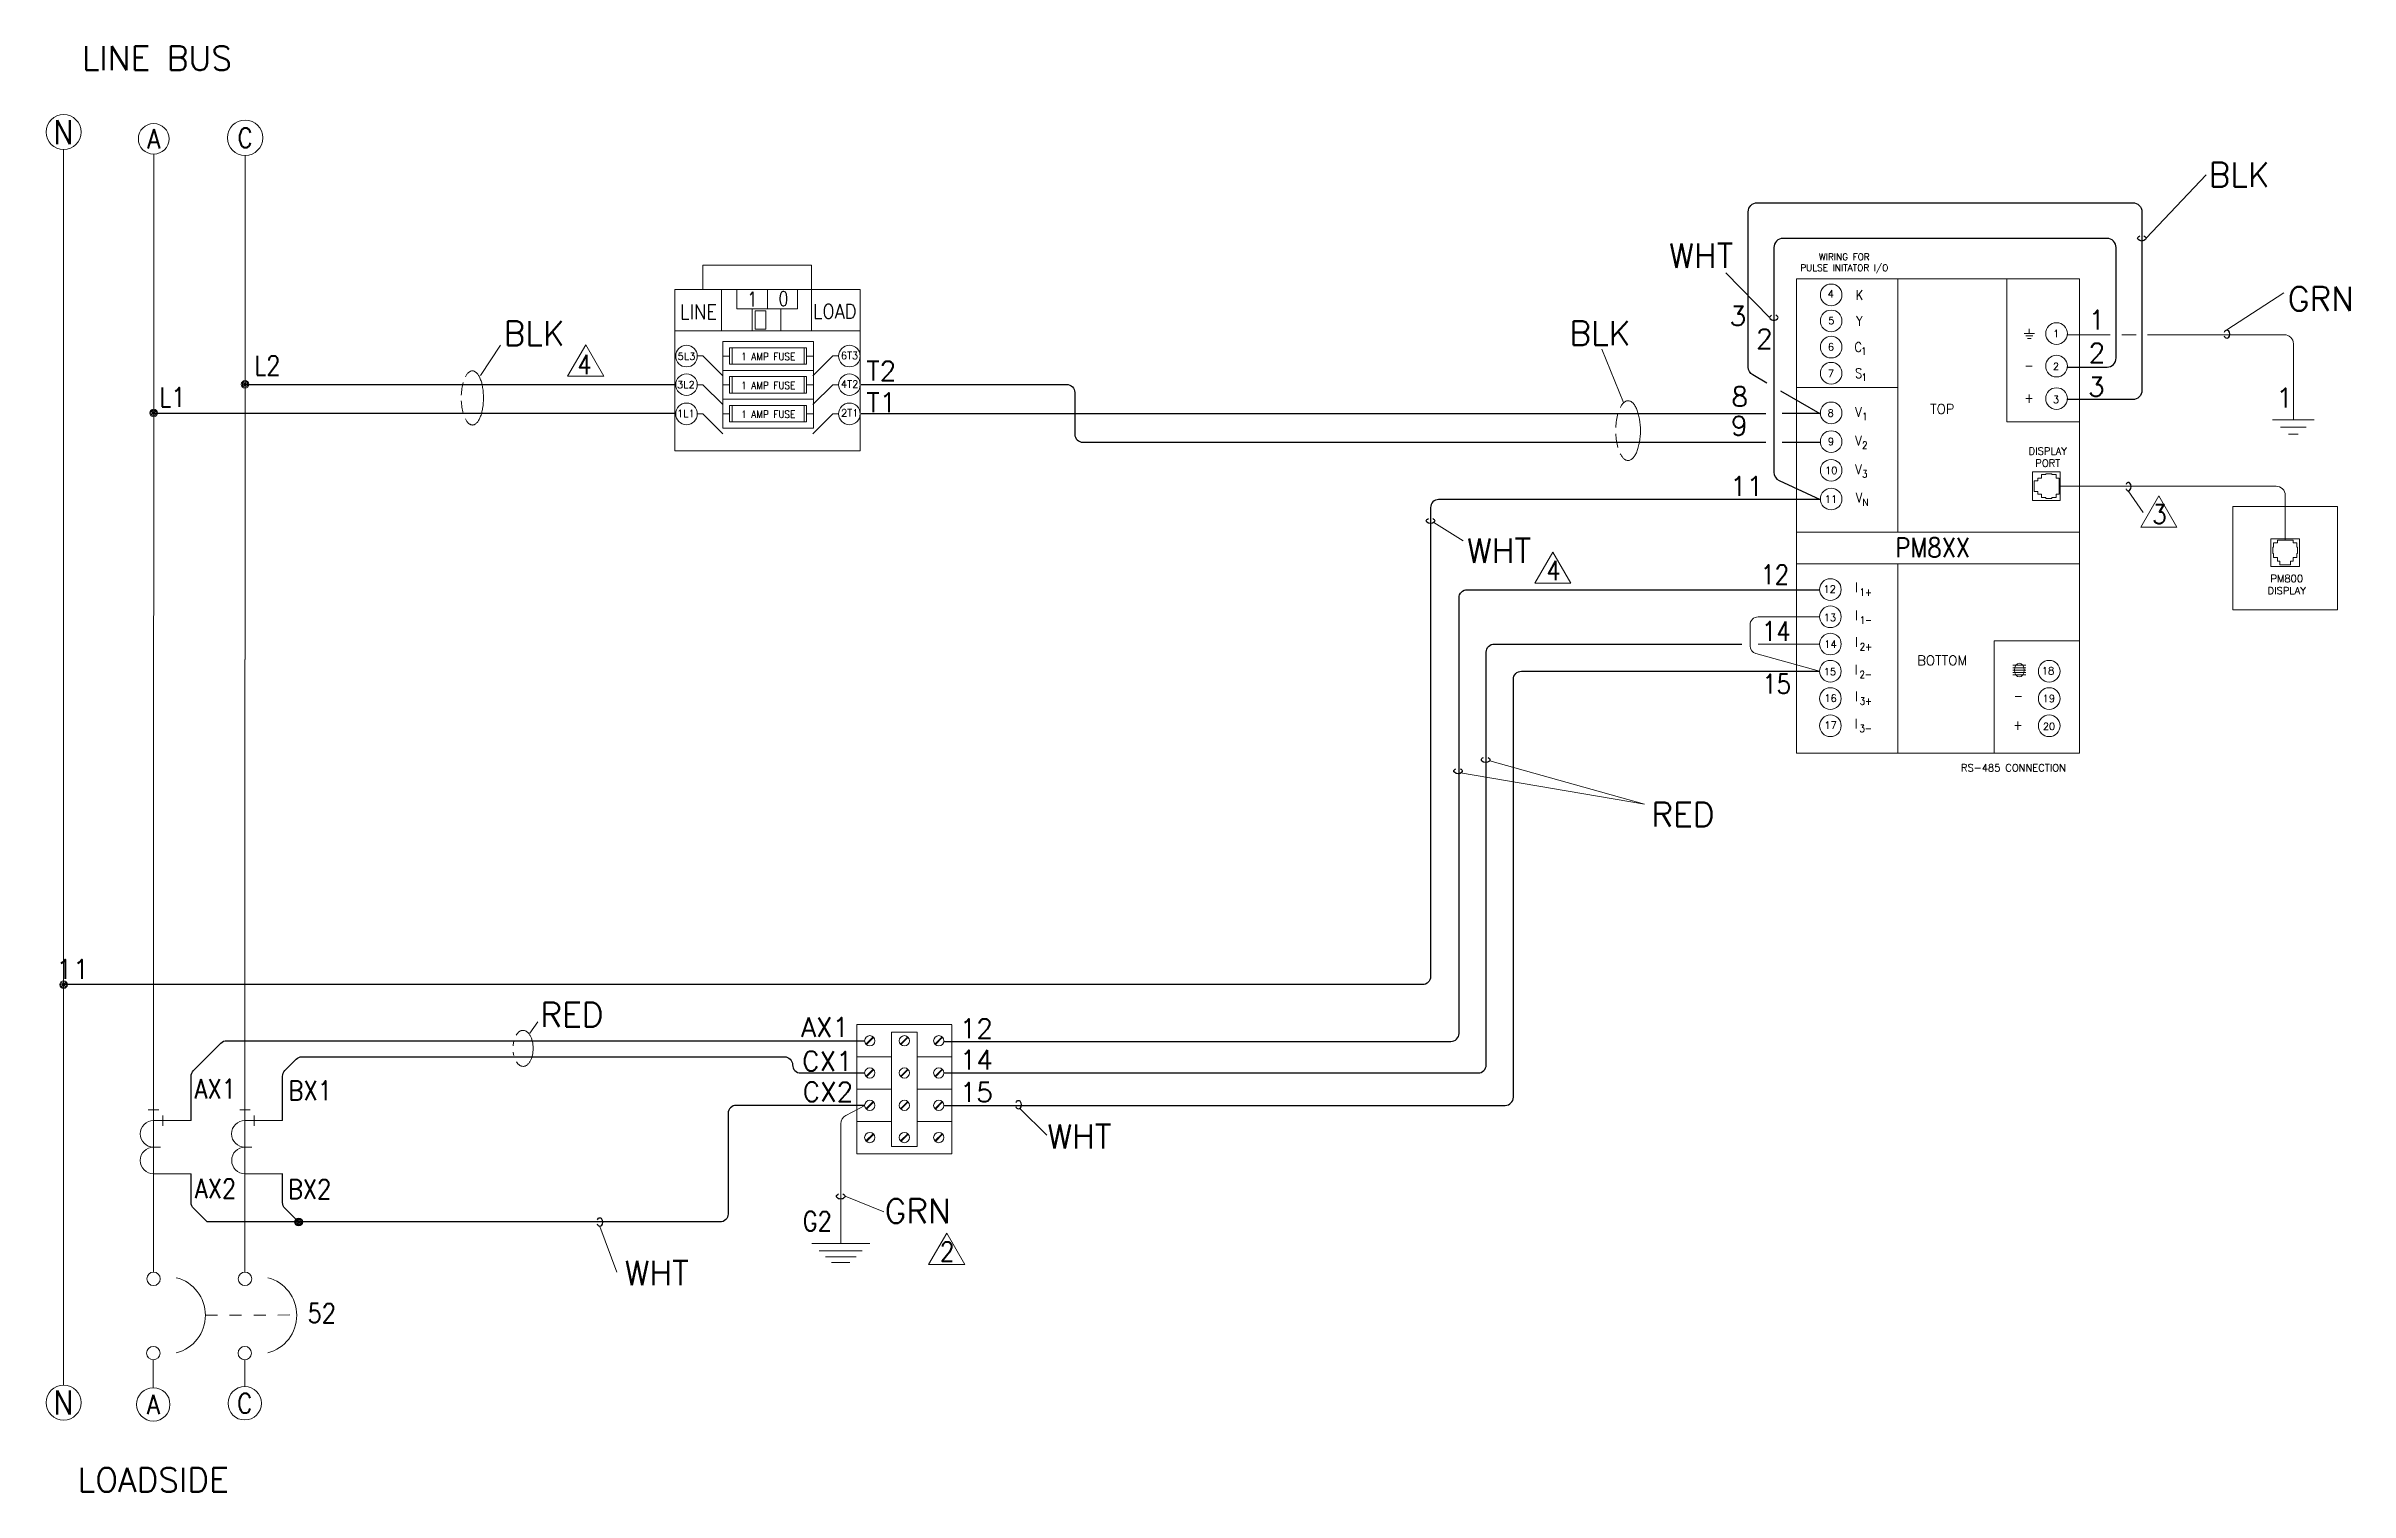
# Model space of a CAD drawing. Header units: inches. Extents: x -0.1 to 32.7, y 0 to 20.2.
# Drawn here: x 5.68 to 24.76, y 5.64 to 17.61 of the extents above; entities that cross this region are included whole.
import ezdxf
from ezdxf.enums import TextEntityAlignment as Align

# ---------------------------------------------------------------- set-up
doc = ezdxf.new("R2010")
doc.units = ezdxf.units.IN
doc.header["$MEASUREMENT"] = 0
doc.linetypes.add('HIDDEN2', pattern=[0.08, 0.035, -0.045])
for name, color, linetype in [('1_CANADA', 42, 'Continuous'), ('TERMINAL_NUMBER', 211, 'Continuous'), ('WIRE_COLOR', 81, 'Continuous'), ('WIRE_COLOR_BLK', 252, 'Continuous'), ('WIRE_COLOR_RED', 1, 'Continuous'), ('WIRE_COLOR_WHT', 7, 'Continuous'), ('WIRE_NUMBER_TEXT', 3, 'Continuous'), ('WIRENUMBER', 7, 'Continuous')]:
    doc.layers.add(name, color=color, linetype=linetype)
for name, color, linetype, lineweight in [('CONTINUOUS1', 7, 'Continuous', 20), ('HIDDEN1', 5, 'HIDDEN2', 20), ('TEXT1', 3, 'Continuous', 20), ('WIRE_10_Y', 92, 'Continuous', 20), ('WIRE_14_JUMPER', 172, 'Continuous', 20), ('WIRE_14_Z', 180, 'Continuous', 20), ('WIRE_NUMBER', 3, 'Continuous', 20)]:
    doc.layers.add(name, color=color, linetype=linetype, lineweight=lineweight)
doc.styles.add('RomanS', font='romans.shx')

msp = doc.modelspace()

# ---------------------------------------------------------------- texts
at = {"layer": 'CONTINUOUS1', "style": 'RomanS', "width": 0.8}
msp.add_text('x', height=0.0006, dxfattribs=at).set_placement((23.035, 15.913), align=Align.MIDDLE_CENTER)
at = {"layer": 'TEXT1', "style": 'RomanS'}
for s, height, width, p in [('N', 0.2, 0.882523, (5.825, 16.901)), ('A', 0.16, 0.882523, (6.571, 16.845)), ('C', 0.16, 0.882523, (7.328, 16.854)), ('LINE', 0.12, 0.896304, (11.082, 15.413)), ('1', 0.12, 0.8, (11.528, 15.517)), ('0', 0.12, 0.8, (11.786, 15.521)), ('LOAD', 0.12, 0.896304, (12.21, 15.416)), ('4', 0.16, 0.86, (10.137, 14.977)), ('3', 0.16, 0.86, (23.18, 13.736)), ('4', 0.16, 0.86, (18.162, 13.271)), ('x', 0.000606, 0.8, (12.261, 8.087)), ('2', 0.16, 0.86, (13.142, 7.629)), ('52', 0.16, 0.86, (7.963, 7.118)), ('N', 0.2, 0.882523, (5.825, 6.378)), ('A', 0.16, 0.882523, (6.568, 6.363)), ('C', 0.16, 0.882523, (7.325, 6.372))]:
    msp.add_text(s, height=height, dxfattribs=dict(at, width=width)).set_placement(p, align=Align.MIDDLE_CENTER)
at = {"layer": 'TEXT1', "style": 'RomanS', "width": 0.899465}
for p in [(11.66, 15.072), (11.66, 14.833), (11.66, 14.594)]:
    msp.add_text('1 AMP FUSE', height=0.06, dxfattribs=at).set_placement(p, align=Align.TOP_CENTER)
at = {"layer": 'TEXT1', "style": 'RomanS'}
for s, insert, char_height, width, attachment_point in [('LINE BUS', (6.598, 17.514), 0.2, 1.99762, 5), ('2', (19.84, 15.27), 0.16, 0.07176, 1), ('11', (6.038, 10.048), 0.16, 0.16667, 3), ('LOADSIDE', (6.567, 5.738), 0.2, 1.99762, 5)]:
    msp.add_mtext(s, dxfattribs=dict(at, insert=insert, char_height=char_height, width=width, attachment_point=attachment_point))
at = {"layer": 'TEXT1', "style": 'RomanS', "flags": 8}
for tag, text, p in [('5L3', '5L3', (10.983, 15.074)), ('3L2', '3L2', (10.978, 14.839)), ('1L1', '1L1', (10.978, 14.6))]:
    msp.add_attdef(tag, text=text, height=0.06, dxfattribs=at).set_placement(p, align=Align.TOP_CENTER)
for tag, text, p in [('6T3', '6T3', (12.333, 15.002)), ('4T2', '4T2', (12.334, 14.766)), ('2T1', '2T1', (12.335, 14.527))]:
    msp.add_attdef(tag, text=text, height=0.06, dxfattribs=at).set_placement(p, align=Align.BOTTOM_CENTER)
at = {"layer": 'WIRE_COLOR', "char_height": 0.2, "attachment_point": 1, "style": 'RomanS'}
for s, insert, width in [('GRN', (24.243, 15.62), 0.4703), ('WHT', (17.446, 13.534), 0.37493), ('RED', (18.973, 11.349), 0.4703)]:
    msp.add_mtext(s, dxfattribs=dict(at, insert=insert, width=width))
at = {"layer": 'WIRE_COLOR', "style": 'RomanS', "flags": 8}
for tag, text, p in [('BLK', 'BLK', (23.587, 16.548)), ('WHT', 'WHT', (19.12, 15.878)), ('BLK', 'BLK', (9.469, 15.234)), ('BLK', 'BLK', (18.294, 15.236)), ('RED', 'RED', (9.773, 9.591)), ('WHT', 'WHT', (13.971, 8.582)), ('GRN', 'GRN', (12.624, 7.965)), ('WHT', 'WHT', (10.471, 7.451))]:
    msp.add_attdef(tag, text=text, height=0.2, dxfattribs=at).set_placement(p, align=Align.MIDDLE_LEFT)
at = {"layer": 'WIRE_NUMBER', "char_height": 0.16, "attachment_point": 1, "style": 'RomanS'}
for s, insert, width in [('3', (19.621, 15.458), 0.06713), ('1', (24.148, 14.78), 0.06713), ('12', (13.246, 9.556), 0.25011), ('14', (13.246, 9.296), 0.25011), ('15', (13.246, 9.028), 0.25011)]:
    msp.add_mtext(s, dxfattribs=dict(at, insert=insert, width=width))
at = {"layer": 'WIRE_NUMBER', "style": 'RomanS', "width": 0.86, "flags": 8}
for tag, p, s in [('12', (19.877, 13.156), '12'), ('14', (19.889, 12.687), '14'), ('15', (19.893, 12.25), '15'), ('G2', (11.945, 7.8), 'G2')]:
    msp.add_attdef(tag, p, s, height=0.16, dxfattribs=at)
at = {"layer": 'WIRE_NUMBER_TEXT', "char_height": 0.16, "attachment_point": 1, "style": 'RomanS'}
for s, insert, width in [('^IT2', (12.473, 15.003), 0.11429), ('T1', (12.473, 14.742), 0.11429), ('AX1', (11.931, 9.567), 0.29349), ('CX1', (11.941, 9.287), 0.29349), ('CX2', (11.945, 9.032), 0.29349)]:
    msp.add_mtext(s, dxfattribs=dict(at, insert=insert, width=width))
at = {"layer": 'WIRE_NUMBER_TEXT', "style": 'RomanS', "width": 0.86, "flags": 8}
for tag, p, s in [('L2', (7.403, 14.888), 'L2'), ('L1', (6.617, 14.626), 'L1'), ('AX1', (6.909, 8.896), 'AX1'), ('BX1', (7.687, 8.882), 'BX1'), ('AX2', (6.912, 8.07), 'AX2'), ('BX2', (7.682, 8.065), 'BX2')]:
    msp.add_attdef(tag, p, s, height=0.16, dxfattribs=at)

# ---------------------------------------------------------------- blocks, each defined once
blk = doc.blocks.new('AUDIT_I_170315071527-78')
at = {"layer": 'CONTINUOUS1', "flags": 128}
for points in [[(0, 0, 0.031297), (-0.027, -0.129, 0.026896), (-0.041, -0.27)], [(0.046, -0.784, 0.018895), (0.063, -0.814, 0.022012), (0.08, -0.84, 0.02594), (0.098, -0.863, 0.03078), (0.118, -0.882, 0.036467), (0.137, -0.896, 0.042561), (0.157, -0.907, 0.048028), (0.178, -0.913, 0.051363), (0.198, -0.915, 0.058756), (0.222, -0.913, 0.053861), (0.245, -0.904, 0.04627), (0.268, -0.89, 0.038385), (0.29, -0.871, 0.031527), (0.312, -0.846, 0.026044), (0.332, -0.817, 0.021822), (0.351, -0.783, 0.018615), (0.368, -0.744, 0.030548), (0.398, -0.656, 0.024901), (0.421, -0.555, 0.042268), (0.439, -0.331, 0.042271), (0.421, -0.108, 0.0249), (0.398, -0.007, 0.030545), (0.368, 0.082, 0.018612), (0.351, 0.12, 0.021817), (0.332, 0.155, 0.026036), (0.312, 0.184, 0.031516), (0.29, 0.209, 0.03837), (0.268, 0.228, 0.046251), (0.245, 0.242, 0.053842), (0.222, 0.25, 0.058743), (0.198, 0.253, 0.051067), (0.178, 0.251, 0.047774), (0.157, 0.245, 0.042379), (0.137, 0.234, 0.036356), (0.118, 0.219, 0.030722), (0.099, 0.201, 0.025916), (0.081, 0.178, 0.022008), (0.063, 0.152, 0.018901), (0.047, 0.123)], [(-0.041, -0.393, 0.026775), (-0.028, -0.533, 0.031135), (0, -0.661)]]:
    blk.add_lwpolyline(points, format="xyb", dxfattribs=at)
blk = doc.blocks.new('AUDIT_I_170315071527-77')
at = {"layer": 'WIRENUMBER', "flags": 128}
blk.add_lwpolyline([(0, 0, -0.091042), (0.022, -0.015, -0.200454), (0.029, -0.032, -0.199694), (0.022, -0.049, -0.410538), (-0.081, -0.049, -0.419469), (-0.081, -0.015, -0.09087), (-0.059, 0)], format="xyb", dxfattribs=at)
blk = doc.blocks.new('AUDIT_I_170315071527-80')
at = {"layer": 'WIRENUMBER', "flags": 128}
blk.add_lwpolyline([(0, 0, -0.090939), (0.015, 0.022, -0.200455), (0.032, 0.029, -0.198918), (0.049, 0.022, -0.410538), (0.049, -0.081, -0.419469), (0.015, -0.081, -0.091009), (0, -0.059)], format="xyb", dxfattribs=at)
blk = doc.blocks.new('AUDIT_I_170315071527-84')
at = {"layer": 'WIRENUMBER', "flags": 128}
blk.add_lwpolyline([(0, 0, -0.044546), (0.006, 0.012, -0.046069), (0.015, 0.022, -0.200455), (0.032, 0.029, -0.198918), (0.049, 0.022, -0.410538), (0.049, -0.081, -0.419469), (0.015, -0.081, -0.09087), (0, -0.059)], format="xyb", dxfattribs=at)
blk = doc.blocks.new('AUDIT_I_170315071527-83')
at = {"layer": 'WIRENUMBER', "flags": 128}
blk.add_lwpolyline([(0, 0, -0.091042), (0.022, -0.015, -0.200454), (0.029, -0.032, -0.199694), (0.022, -0.049, -0.410538), (-0.081, -0.049, -0.419469), (-0.081, -0.015, -0.09087), (-0.059, 0)], format="xyb", dxfattribs=at)
blk = doc.blocks.new('AUDIT_I_170315071527-82')
at = {"layer": 'WIRENUMBER', "flags": 128}
blk.add_lwpolyline([(0, 0, -0.090939), (0.022, -0.015, -0.199676), (0.029, -0.032, -0.198913), (0.022, -0.049, -0.4111), (-0.081, -0.049, -0.200465), (-0.088, -0.032, -0.202008), (-0.081, -0.015, -0.090767), (-0.059, 0)], format="xyb", dxfattribs=at)
blk = doc.blocks.new('AUDIT_I_061023093633-6')
at = {"layer": 'WIRENUMBER', "flags": 128}
blk.add_lwpolyline([(0, 0, -0.044546), (0.006, 0.012, -0.046069), (0.015, 0.022, -0.200455), (0.032, 0.029, -0.198918), (0.049, 0.022, -0.410538), (0.049, -0.081, -0.419469), (0.015, -0.081, -0.09087), (0, -0.059)], format="xyb", dxfattribs=at)
blk = doc.blocks.new('PM8 without CPT')
at = {"layer": 'CONTINUOUS1'}
for p, q in [((18.233, 14.979), (18.233, 11.49)), ((18.233, 13.481), (16.839, 13.481)), ((20.735, 11.49), (16.839, 11.49)), ((16.839, 11.057), (20.735, 11.057)), ((18.233, 11.057), (18.233, 8.45))]:
    blk.add_line(p, q, dxfattribs=at)
at = {"layer": 'CONTINUOUS1', "flags": 128}
blk.add_lwpolyline([(16.839, 14.979), (20.735, 14.979), (20.735, 8.45), (16.839, 8.45)], close=True, dxfattribs=at)
at = {"layer": 'CONTINUOUS1'}
for points in [[(19.734, 14.979), (19.734, 13.011), (20.735, 13.011)], [(19.561, 8.45), (19.561, 9.996), (20.735, 9.996)]]:
    blk.add_lwpolyline(points, dxfattribs=at)
for points in [[(20.469, 12.322), (20.469, 11.927), (20.087, 11.927), (20.087, 12.322)], [(20.452, 12.232), (20.452, 12.016), (20.412, 12.016), (20.412, 11.966), (20.354, 11.966), (20.354, 11.956), (20.268, 11.956), (20.268, 11.966), (20.21, 11.966), (20.21, 12.016), (20.16, 12.016), (20.16, 12.052), (20.11, 12.052), (20.11, 12.196), (20.16, 12.196), (20.16, 12.232), (20.21, 12.232), (20.21, 12.283), (20.268, 12.283), (20.268, 12.293), (20.354, 12.293), (20.354, 12.283), (20.412, 12.283), (20.412, 12.232)], [(22.842, 11.846), (24.286, 11.846), (24.286, 10.422), (22.842, 10.422)], [(23.367, 11.399), (23.761, 11.399), (23.761, 11.017), (23.367, 11.017)], [(23.405, 11.342), (23.456, 11.342), (23.456, 11.382), (23.672, 11.382), (23.672, 11.342), (23.722, 11.342), (23.722, 11.284), (23.733, 11.284), (23.733, 11.198), (23.722, 11.198), (23.722, 11.14), (23.672, 11.14), (23.672, 11.09), (23.636, 11.09), (23.636, 11.04), (23.492, 11.04), (23.492, 11.09), (23.456, 11.09), (23.456, 11.14), (23.405, 11.14), (23.405, 11.198), (23.395, 11.198), (23.395, 11.284), (23.405, 11.284)]]:
    blk.add_lwpolyline(points, close=True, dxfattribs=at)
for centre in [(17.316, 14.757), (17.316, 14.398), (20.417, 14.224), (17.316, 14.038), (17.316, 13.678), (20.417, 13.777), (20.417, 13.329), (17.316, 13.132), (17.316, 12.737), (17.316, 12.342), (17.316, 11.947), (17.305, 10.701), (17.305, 10.326), (17.305, 9.951), (17.305, 9.576), (20.316, 9.576), (17.305, 9.201), (20.316, 9.201), (17.305, 8.826), (20.316, 8.826)]:
    blk.add_circle(centre, 0.149, dxfattribs=at)
at = {"layer": 'TEXT1'}
for p, q in [((20.041, 14.224), (20.041, 14.289)), ((19.97, 14.224), (20.113, 14.224)), ((19.993, 14.191), (20.09, 14.191)), ((20.016, 14.158), (20.066, 14.158)), ((19.817, 9.658), (19.993, 9.658)), ((19.817, 9.625), (19.993, 9.625)), ((19.817, 9.592), (19.993, 9.592)), ((19.817, 9.559), (19.993, 9.559)), ((19.817, 9.525), (19.993, 9.525))]:
    blk.add_line(p, q, dxfattribs=at)
blk.add_ellipse((19.905, 9.592), major_axis=(0, -0.0946), ratio=0.711465, dxfattribs=at)
at = {"layer": 'WIRE_14_JUMPER'}
blk.add_lwpolyline([(20.452, 12.124), (23.439, 12.124, -0.414214), (23.564, 11.999), (23.564, 11.382)], format="xyb", dxfattribs=at)
at = {"layer": 'TERMINAL_NUMBER', "style": 'RomanS', "width": 0.86, "flags": 8}
for tag, p in [('TERMINAL_NUMBER7', (17.224, 14.696)), ('TERMINAL_NUMBER8', (17.262, 14.323)), ('TERMINAL_NUMBER1', (20.37, 14.174)), ('TERMINAL_NUMBER9', (17.255, 13.978)), ('TERMINAL_NUMBER10', (17.27, 13.598)), ('TERMINAL_NUMBER2', (20.362, 13.722)), ('TERMINAL_NUMBER3', (20.374, 13.267)), ('TERMINAL_NUMBER11', (17.266, 13.048)), ('TERMINAL_NUMBER12', (17.269, 12.688)), ('TERMINAL_NUMBER13', (17.256, 12.29)), ('TERMINAL_NUMBER14', (17.316, 11.947)), ('TERMINAL_NUMBER15', (17.224, 10.636)), ('TERMINAL_NUMBER16', (17.305, 10.326)), ('TERMINAL_NUMBER17', (17.305, 9.951)), ('TERMINAL_NUMBER18', (17.305, 9.576)), ('TERMINAL_NUMBER4', (20.281, 9.533)), ('TERMINAL_NUMBER19', (17.23, 9.144)), ('TERMINAL_NUMBER5', (20.262, 9.151)), ('TERMINAL_NUMBER20', (17.23, 8.758)), ('TERMINAL_NUMBER6', (20.253, 8.767))]:
    blk.add_attdef(tag, p, '', height=0.125, dxfattribs=at)
at = {"layer": 'TEXT1', "style": 'RomanS', "width": 0.86}
for s, height, p in [('K', 0.133, (17.706, 14.756)), ('Y', 0.133, (17.704, 14.396)), ('C', 0.133, (17.689, 14.038)), ('1', 0.0997, (17.765, 13.982)), ('S', 0.133, (17.694, 13.679)), ('1', 0.0997, (17.77, 13.623)), ('-', 0.133, (20.039, 13.785)), ('+', 0.133, (20.04, 13.338)), ('V', 0.133, (17.692, 13.145)), ('1', 0.0997, (17.778, 13.082)), ('V', 0.133, (17.692, 12.75)), ('2', 0.0997, (17.778, 12.687)), ('V', 0.133, (17.692, 12.355)), ('3', 0.0997, (17.778, 12.292)), ('V', 0.133, (17.701, 11.964)), ('N', 0.0997, (17.788, 11.901)), ('PM8XX', 0.2659, (18.713, 11.279)), ('1+', 0.0997, (17.793, 10.664)), ('1-', 0.0997, (17.794, 10.281)), ('2+', 0.0997, (17.795, 9.914)), ('2-', 0.0997, (17.791, 9.532)), ('3+', 0.0997, (17.794, 9.166)), ('-', 0.133, (19.891, 9.237)), ('+', 0.133, (19.887, 8.838)), ('3-', 0.0997, (17.79, 8.789))]:
    blk.add_text(s, height=height, dxfattribs=at).set_placement(p, align=Align.MIDDLE_CENTER)
for p in [(17.645, 10.73), (17.646, 10.346), (17.647, 9.979), (17.642, 9.598), (17.645, 9.232), (17.642, 8.855)]:
    blk.add_text('I', height=0.133, dxfattribs=at).set_placement(p, align=Align.MIDDLE_LEFT)
at = {"layer": 'TEXT1', "style": 'RomanS'}
for s, insert, char_height, width, attachment_point in [('WIRING FOR\\PPULSE INITATOR I/O', (17.497, 15.19), 0.09, 2.4575, 5), ('TOP', (18.845, 13.186), 0.1329, 0.9045, 5), ('DISPLAY\\PPORT', (20.297, 12.524), 0.0997, 2.4575, 5), ('PM800\\PDISPLAY', (23.585, 10.769), 0.0997, 2.4575, 5), ('BOTTOM', (18.845, 9.725), 0.1329, 0.9045, 5), ('RS-485 CONNECTION', (19.102, 8.297), 0.09971, 1.72511, 1)]:
    blk.add_mtext(s, dxfattribs=dict(at, insert=insert, char_height=char_height, width=width, attachment_point=attachment_point))
at = {"layer": 'WIRE_NUMBER', "style": 'RomanS', "flags": 8}
for tag, p, height in [('WIRE_NUMBER8', (9.358, 6.412), 0.1), ('WIRE_NUMBER4', (7.195, 5.967), 0.075), ('WIRE_NUMBER5', (7.218, 5.786), 0.075), ('WIRE_NUMBER7', (7.203, 5.43), 0.075), ('WIRE_NUMBER6', (7.235, 5.608), 0.075)]:
    blk.add_attdef(tag, p, '', height=height, dxfattribs=at)
at = {"layer": 'WIRE_NUMBER', "style": 'RomanS', "width": 0.86, "flags": 8}
for tag, p in [('WIRE_NUMBER2', (7.259, 5.828)), ('WIRE_NUMBER3', (7.28, 5.632))]:
    blk.add_attdef(tag, p, '', height=0.125, dxfattribs=at)
blk = doc.blocks.new('AUDIT_I_170315071527-81')
at = {"layer": 'CONTINUOUS1', "flags": 128}
blk.add_lwpolyline([(0.049, 0.409, -0.046225), (0.079, 0.449, -0.027279), (0.095, 0.466, -0.030548), (0.112, 0.48, -0.033987), (0.13, 0.49, -0.037262), (0.149, 0.498, -0.081421), (0.186, 0.504, -0.04359), (0.206, 0.503, -0.041859), (0.226, 0.497, -0.03883), (0.245, 0.489, -0.035134), (0.264, 0.477, -0.031332), (0.281, 0.462, -0.027792), (0.299, 0.443, -0.046788), (0.329, 0.398, -0.038108), (0.354, 0.344, -0.03252), (0.373, 0.281, -0.056996), (0.388, 0.143, -0.056996), (0.373, 0.004, -0.032519), (0.354, -0.058, -0.038107), (0.329, -0.113, -0.046785), (0.299, -0.158, -0.027791), (0.281, -0.176, -0.031331), (0.264, -0.192, -0.035132), (0.245, -0.204, -0.038828), (0.226, -0.212, -0.041858), (0.206, -0.217, -0.04359), (0.186, -0.219, -0.078388), (0.15, -0.213, -0.036096), (0.132, -0.206, -0.03311), (0.115, -0.196, -0.02993), (0.098, -0.184, -0.026861), (0.082, -0.168, -0.045754), (0.053, -0.13)], format="xyb", dxfattribs=at)
at = {"layer": 'CONTINUOUS1'}
for centre, radius, start, end in [((0.581, 0.147), 0.597, 167.3305, 175.2143), ((0.568, 0.136), 0.584, 186.7598, 193.4291)]:
    blk.add_arc(centre, radius, start, end, dxfattribs=at)
blk = doc.blocks.new('AUDIT_I_170315071527-79')
at = {"layer": 'WIRENUMBER', "flags": 128}
blk.add_lwpolyline([(0, 0, -0.090911), (0.022, -0.015, -0.20022), (0.029, -0.032, -0.19876), (0.022, -0.049, -0.197202), (-0.03, -0.07, -0.197508), (-0.081, -0.049, -0.419556), (-0.081, -0.015, -0.09087), (-0.059, 0)], format="xyb", dxfattribs=at)

# ---------------------------------------------------------------- linework, layer by layer
at = {"layer": '1_CANADA', "color": 7}
for radius in [0.0318, 0.0228, 0.0125, 0.00552]:
    msp.add_circle((7.771, 7.874), radius, dxfattribs=at)
at = {"layer": 'CONTINUOUS1'}
for p, q in [((5.825, 16.756), (5.825, 9.692)), ((6.571, 16.718), (6.571, 13.259)), ((6.571, 13.259), (6.571, 16.718)), ((7.328, 16.707), (7.328, 13.259)), ((7.328, 13.259), (7.328, 16.707)), ((23.071, 16.022), (23.567, 16.548)), ((10.887, 15.596), (11.118, 15.596)), ((11.655, 15.596), (11.655, 15.437)), ((12.019, 15.596), (12.422, 15.596)), ((23.738, 15.263), (24.209, 15.571)), ((9.278, 14.886), (9.444, 15.137)), ((11.36, 14.978), (11.36, 15.115)), ((11.958, 15.115), (11.958, 14.978)), ((18.562, 15.104), (18.741, 14.661)), ((11.338, 15.046), (11.283, 15.046)), ((11.978, 15.046), (12.034, 15.046)), ((11.338, 14.807), (11.283, 14.807)), ((11.36, 14.739), (11.36, 14.876)), ((11.958, 14.876), (11.958, 14.739)), ((11.978, 14.807), (12.034, 14.807)), ((11.338, 14.568), (11.283, 14.568)), ((11.36, 14.5), (11.36, 14.637)), ((11.958, 14.637), (11.958, 14.5)), ((11.978, 14.568), (12.034, 14.568)), ((24.116, 14.518), (24.461, 14.518)), ((24.289, 14.518), (24.289, 14.596)), ((24.182, 14.458), (24.395, 14.458)), ((24.248, 14.398), (24.329, 14.398)), ((22.922, 13.929), (23.046, 13.751)), ((17.171, 13.668), (17.415, 13.517)), ((6.571, 13.259), (6.57, 12.534)), ((7.328, 13.259), (7.328, 12.534)), ((6.57, 9.931), (6.57, 12.534)), ((7.327, 9.931), (7.327, 12.534)), ((17.636, 11.694), (18.917, 11.334)), ((17.393, 11.593), (18.917, 11.334)), ((6.57, 7.458), (6.57, 9.931)), ((7.327, 7.458), (7.327, 9.931)), ((9.687, 9.439), (9.753, 9.533)), ((12.53, 9.407), (12.469, 9.347)), ((12.469, 9.347), (12.53, 9.407)), ((12.473, 9.343), (12.533, 9.404)), ((12.755, 9.347), (12.815, 9.407)), ((12.758, 9.343), (12.819, 9.404)), ((12.68, 9.242), (12.394, 9.242)), ((12.894, 9.242), (13.179, 9.242)), ((12.68, 8.974), (12.394, 8.974)), ((12.469, 9.08), (12.53, 9.14)), ((12.473, 9.076), (12.533, 9.136)), ((12.755, 9.08), (12.815, 9.14)), ((12.758, 9.076), (12.819, 9.136)), ((12.894, 8.974), (13.179, 8.974)), ((12.469, 8.812), (12.53, 8.872)), ((12.473, 8.809), (12.533, 8.869)), ((12.755, 8.812), (12.815, 8.872)), ((12.758, 8.809), (12.819, 8.869)), ((13.743, 8.814), (13.968, 8.592)), ((6.646, 8.669), (6.646, 8.757)), ((7.403, 8.669), (7.403, 8.757)), ((12.68, 8.707), (12.394, 8.707)), ((12.469, 8.545), (12.53, 8.605)), ((12.473, 8.541), (12.533, 8.601)), ((12.755, 8.545), (12.815, 8.605)), ((12.758, 8.541), (12.819, 8.601)), ((12.894, 8.707), (13.179, 8.707)), ((12.297, 8.087), (12.617, 7.959)), ((10.265, 7.837), (10.405, 7.459)), ((12.02, 7.695), (12.501, 7.695)), ((12.082, 7.636), (12.437, 7.636)), ((12.261, 7.695), (12.261, 7.742)), ((5.825, 7.458), (5.825, 6.524)), ((6.568, 6.733), (6.568, 6.499)), ((7.325, 6.733), (7.325, 6.51))]:
    msp.add_line(p, q, dxfattribs=at)
at = {"layer": 'CONTINUOUS1', "flags": 128}
for points in [[(11.118, 15.798), (11.118, 15.596), (12.019, 15.596), (12.019, 15.798), (12.019, 15.798), (11.118, 15.798)], [(12.422, 15.596), (12.422, 14.262), (10.887, 14.262), (10.887, 15.596)], [(11.284, 14.882), (11.119, 15.047), (11.072, 15.047)], [(12.03, 14.882), (12.195, 15.047), (12.242, 15.047)], [(11.284, 14.644), (11.119, 14.809), (11.072, 14.809)], [(12.03, 14.644), (12.195, 14.809), (12.242, 14.809)], [(11.284, 14.403), (11.119, 14.568), (11.072, 14.568)], [(12.03, 14.403), (12.195, 14.568), (12.242, 14.568)], [(5.825, 7.055), (5.825, 8.534), (5.825, 9.931)], [(6.526, 8.802), (6.57, 8.802), (6.614, 8.802)], [(7.283, 8.802), (7.327, 8.802), (7.371, 8.802)]]:
    msp.add_lwpolyline(points, dxfattribs=at)
for points in [[(12.422, 15.596), (12.422, 15.255), (10.887, 15.255), (10.887, 15.596)], [(11.272, 15.596), (11.272, 15.255), (12.019, 15.255), (12.019, 15.596)], [(11.399, 15.596), (11.399, 15.437), (11.903, 15.437), (11.903, 15.596)], [(11.526, 15.437), (11.526, 15.255), (11.765, 15.255), (11.765, 15.437)], [(11.552, 15.421), (11.552, 15.27), (11.64, 15.27), (11.64, 15.421)], [(12.034, 14.927), (12.034, 15.166), (11.283, 15.166), (11.283, 14.927)], [(11.978, 14.978), (11.978, 15.115), (11.338, 15.115), (11.338, 14.978)], [(12.034, 14.688), (12.034, 14.927), (11.283, 14.927), (11.283, 14.688)], [(11.978, 14.739), (11.978, 14.876), (11.338, 14.876), (11.338, 14.739)], [(12.034, 14.449), (12.034, 14.688), (11.283, 14.688), (11.283, 14.449)], [(11.978, 14.5), (11.978, 14.637), (11.338, 14.637), (11.338, 14.5)], [(12.134, 7.586), (12.389, 7.586)], [(12.185, 7.537), (12.336, 7.537)]]:
    msp.add_lwpolyline(points, close=True, dxfattribs=at)
for points in [[(9.152, 14.526, 0.018895), (9.158, 14.514, 0.022012), (9.165, 14.504, 0.02594), (9.172, 14.495, 0.03078), (9.179, 14.488, 0.036467), (9.187, 14.483, 0.042561), (9.194, 14.479, 0.048028), (9.202, 14.476, 0.051363), (9.21, 14.475, 0.058756), (9.219, 14.476, 0.053861), (9.228, 14.48, 0.04627), (9.237, 14.485, 0.038385), (9.245, 14.492, 0.031527), (9.254, 14.502, 0.026044), (9.261, 14.513, 0.021822), (9.269, 14.526, 0.018615), (9.275, 14.541, 0.030548), (9.287, 14.575, 0.024901), (9.295, 14.614, 0.042268), (9.302, 14.699, 0.042271), (9.295, 14.785, 0.0249), (9.287, 14.824, 0.030545), (9.275, 14.858, 0.018612), (9.269, 14.873, 0.021817), (9.261, 14.886, 0.026036), (9.254, 14.897, 0.031516), (9.245, 14.907, 0.03837), (9.237, 14.914, 0.046251), (9.228, 14.919, 0.053842), (9.219, 14.923, 0.058743), (9.21, 14.924, 0.051067), (9.202, 14.923, 0.047774), (9.195, 14.92, 0.042379), (9.187, 14.916, 0.036356), (9.179, 14.911, 0.030722), (9.172, 14.904, 0.025916), (9.165, 14.895, 0.022008), (9.158, 14.885, 0.018901), (9.152, 14.874)], [(9.134, 14.827, 0.031297), (9.124, 14.777, 0.026896), (9.118, 14.723)], [(9.118, 14.676, 0.026775), (9.124, 14.622, 0.031135), (9.134, 14.573)], [(6.881, 8.274), (6.57, 8.274, -0.419277), (6.46, 8.384, -0.413492), (6.57, 8.494), (6.628, 8.494), (6.569, 8.494, -0.41374), (6.46, 8.604, -0.41378), (6.57, 8.714), (6.881, 8.714)], [(7.638, 8.274), (7.327, 8.274, -0.419277), (7.217, 8.384, -0.413492), (7.327, 8.494), (7.385, 8.494), (7.326, 8.494, -0.41374), (7.216, 8.604, -0.41378), (7.327, 8.714), (7.638, 8.714)]]:
    msp.add_lwpolyline(points, format="xyb", dxfattribs=at)
at = {"layer": 'CONTINUOUS1'}
msp.add_lwpolyline([(13.179, 9.509), (12.394, 9.509), (12.394, 8.438), (13.179, 8.438), (13.179, 9.507)], dxfattribs=at)
for points in [[(12.894, 8.5), (12.894, 9.447), (12.68, 9.447), (12.68, 8.5)], [(13.1, 9.407), (13.04, 9.347)], [(13.104, 9.404), (13.044, 9.343)], [(13.1, 9.14), (13.04, 9.08)], [(13.104, 9.136), (13.044, 9.076)], [(13.1, 8.872), (13.04, 8.812)], [(13.104, 8.869), (13.044, 8.809)], [(13.1, 8.605), (13.04, 8.545)], [(13.104, 8.601), (13.044, 8.541)]]:
    msp.add_lwpolyline(points, close=True, dxfattribs=at)
for centre, radius in [((5.825, 16.901), 0.145), ((7.328, 16.854), 0.147), ((6.571, 16.845), 0.127), ((10.983, 15.046), 0.0895), ((12.332, 15.046), 0.0895), ((10.983, 14.809), 0.0895), ((12.332, 14.809), 0.0895), ((7.328, 14.811), 0.0318), ((7.328, 14.811), 0.0228), ((7.328, 14.811), 0.0125), ((7.328, 14.811), 0.00552), ((6.571, 14.574), 0.0318), ((6.571, 14.574), 0.0228), ((6.571, 14.574), 0.0125), ((6.571, 14.574), 0.00553), ((10.983, 14.567), 0.0895), ((12.332, 14.567), 0.0895), ((5.825, 9.84), 0.0318), ((5.825, 9.84), 0.0228), ((5.825, 9.84), 0.0125), ((5.825, 9.84), 0.00553), ((12.501, 9.375), 0.0427), ((12.787, 9.375), 0.0427), ((13.072, 9.375), 0.0427), ((12.501, 9.108), 0.0427), ((12.787, 9.108), 0.0427), ((13.072, 9.108), 0.0427), ((12.501, 8.84), 0.0427), ((12.787, 8.84), 0.0427), ((13.072, 8.84), 0.0427), ((12.501, 8.573), 0.0427), ((12.787, 8.573), 0.0427), ((13.072, 8.573), 0.0427), ((6.57, 7.403), 0.0555), ((7.327, 7.403), 0.0555), ((6.568, 6.788), 0.0555), ((7.325, 6.788), 0.0555), ((5.825, 6.378), 0.145), ((6.568, 6.363), 0.138), ((7.325, 6.372), 0.138)]:
    msp.add_circle(centre, radius, dxfattribs=at)
for centre in [(6.677, 7.101), (7.434, 7.101)]:
    msp.add_arc(centre, 0.322, 284.6518, 75.3482, dxfattribs=at)
at = {"layer": 'HIDDEN1'}
msp.add_line((6.999, 7.101), (7.749, 7.104), dxfattribs=at)
at = {"layer": 'TEXT1'}
for points in [[(10.149, 15.139), (9.999, 14.88), (10.298, 14.88)], [(23.175, 13.888), (23.026, 13.63), (23.324, 13.63)], [(18.157, 13.423), (18.008, 13.164), (18.306, 13.164)], [(13.138, 7.781), (12.988, 7.523), (13.287, 7.523)]]:
    msp.add_lwpolyline(points, close=True, dxfattribs=at)
at = {"layer": 'WIRE_10_Y'}
for p, q in [((22.412, 15.223), (22.772, 15.223)), ((22.868, 15.223), (22.986, 15.223))]:
    msp.add_line(p, q, dxfattribs=at)
for points in [[(23.082, 15.223), (24.214, 15.223, -0.414214), (24.289, 15.148), (24.289, 14.596)], [(12.261, 7.742), (12.261, 8.429), (12.261, 8.686, -0.276081), (12.303, 8.757), (12.459, 8.84)]]:
    msp.add_lwpolyline(points, format="xyb", dxfattribs=at)
at = {"layer": 'WIRE_14_Z'}
msp.add_lwpolyline([(20.366, 12.886), (19.857, 12.886, 0.414214), (19.79, 12.819), (19.79, 12.646, 0.337046), (19.839, 12.582), (20.366, 12.436)], format="xyb", dxfattribs=at)
msp.add_lwpolyline([(20.366, 12.661), (19.857, 12.661)], dxfattribs=at)
at = {"layer": 'WIRE_COLOR_BLK'}
for p, q in [((7.328, 14.811), (10.894, 14.811)), ((20.372, 14.567), (20.046, 14.755)), ((6.571, 14.574), (10.894, 14.574))]:
    msp.add_line(p, q, dxfattribs=at)
for points in [[(19.93, 14.822), (19.813, 14.89, -0.267949), (19.775, 14.955), (19.775, 16.241, -0.414214), (19.85, 16.316), (22.96, 16.316, -0.414214), (23.035, 16.241), (23.035, 14.761, -0.414214), (22.96, 14.686), (22.412, 14.686)], [(12.429, 14.811), (13.496, 14.811), (14.131, 14.811, -0.414214), (14.198, 14.744), (14.198, 14.399, 0.414214), (14.265, 14.332), (15.601, 14.332), (16.664, 14.332), (19.921, 14.332)]]:
    msp.add_lwpolyline(points, format="xyb", dxfattribs=at)
for points in [[(12.429, 14.569), (13.496, 14.569), (15.601, 14.569), (16.664, 14.569), (19.921, 14.569)], [(20.372, 14.569), (20.055, 14.569)], [(20.055, 14.332), (20.372, 14.332)]]:
    msp.add_lwpolyline(points, dxfattribs=at)
at = {"layer": 'WIRE_COLOR_RED'}
for points in [[(13.114, 9.369), (15.132, 9.369), (17.313, 9.369, 0.414214), (17.38, 9.435), (17.38, 13.044, -0.414214), (17.447, 13.111), (20.366, 13.111)], [(13.115, 9.108), (15.132, 9.108), (17.538, 9.108, 0.414214), (17.605, 9.175), (17.605, 12.594, -0.414214), (17.672, 12.661), (19.723, 12.661)], [(6.881, 8.714), (6.881, 9.081, -0.198912), (6.9, 9.128), (7.128, 9.356, -0.198912), (7.175, 9.375), (12.459, 9.375)], [(7.638, 8.714), (7.638, 9.081, -0.198912), (7.657, 9.128), (7.751, 9.222, -0.198912), (7.798, 9.242), (11.794, 9.242, -0.414214), (11.861, 9.175), (11.861, 9.175, 0.414214), (11.928, 9.108), (12.459, 9.108)]]:
    msp.add_lwpolyline(points, format="xyb", dxfattribs=at)
at = {"layer": 'WIRE_COLOR_WHT'}
for points in [[(22.412, 14.955), (22.746, 14.955, 0.414214), (22.821, 15.03), (22.821, 15.945, 0.414214), (22.746, 16.02), (20.063, 16.02, 0.414214), (19.988, 15.945), (19.988, 14.084, 0.291256), (20.031, 14.016), (20.372, 13.857)], [(20.372, 13.858), (17.211, 13.858, 0.414214), (17.145, 13.791), (17.145, 9.906, -0.414214), (17.078, 9.84), (5.825, 9.84)], [(13.115, 8.84), (15.132, 8.84), (17.763, 8.84, 0.414214), (17.83, 8.907), (17.83, 12.369, -0.414214), (17.897, 12.436), (20.366, 12.436)], [(12.459, 8.84), (11.394, 8.84, 0.414214), (11.328, 8.774), (11.328, 7.94, -0.414214), (11.261, 7.874), (7.014, 7.874), (6.9, 7.987, -0.198912), (6.881, 8.034), (6.881, 8.274)], [(7.771, 7.874), (7.657, 7.987, -0.198912), (7.638, 8.034), (7.638, 8.275)]]:
    msp.add_lwpolyline(points, format="xyb", dxfattribs=at)
at = {"layer": 'WIRENUMBER'}
msp.add_line((19.95, 15.366), (19.59, 15.735), dxfattribs=at)

# ---------------------------------------------------------------- block references
at = {"layer": 'CONTINUOUS1'}
for name, p, xscale, yscale, zscale in [('AUDIT_I_170315071527-83', (23.052, 16.041), 0.5999999850000227, 0.5999999850000227, 0.5999999850000227), ('AUDIT_I_170315071527-84', (23.719, 15.245), 0.5999999850000227, 0.5999999850000227, 0.5999999850000227), ('AUDIT_I_170315071527-78', (18.696, 14.569), 0.4236763294646176, 0.4236763294646176, 0.4236763294646176), ('AUDIT_I_170315071527-77', (17.162, 13.7), 0.5999999850000038, 0.5999999850000038, 0.5999999850000038), ('AUDIT_I_170315071527-77', (17.618, 11.721), 0.5999999850000038, 0.5999999850000038, 0.5999999850000038), ('AUDIT_I_170315071527-77', (17.39, 11.628), 0.5999999850000038, 0.5999999850000038, 0.5999999850000038), ('AUDIT_I_170315071527-81', (9.553, 9.253), 0.4129816337888363, 0.4129816337888363, 0.4129816337888363), ('AUDIT_I_170315071527-80', (13.713, 8.863), 0.6059999848499946, 0.6059999848499946, 0.6059999848499946), ('AUDIT_I_170315071527-79', (12.278, 8.106), 0.6059999848499946, 0.6059999848499946, 0.6059999848499946), ('AUDIT_I_170315071527-80', (10.246, 7.891), 0.6059999848499946, 0.6059999848499946, 0.6059999848499946)]:
    msp.add_blockref(name, p, dxfattribs=dict(at, xscale=xscale, yscale=yscale, zscale=zscale))
at = {"layer": 'CONTINUOUS1', "xscale": -0.6017411536019742, "yscale": 0.6017411536018984, "zscale": 0.6017411536019569, "rotation": 180}
msp.add_blockref('AUDIT_I_061023093633-6', (22.904, 13.947), dxfattribs=at)
at = {"layer": 'TEXT1'}
ref = msp.add_blockref('PM8 without CPT', (10.042, 6.673), dxfattribs=dict(at, xscale=0.6017411536019742, yscale=0.6017411536019742, zscale=0.6017411536019742))
ref.add_attrib('TERMINAL_NUMBER1', '1', (22.299, 15.202), dxfattribs={"layer": 'TERMINAL_NUMBER', "height": 0.0602, "style": 'RomanS'})
ref.add_attrib('TERMINAL_NUMBER2', '2', (22.298, 14.931), dxfattribs={"layer": 'TERMINAL_NUMBER', "height": 0.0602, "style": 'RomanS'})
ref.add_attrib('TERMINAL_NUMBER3', '3', (22.298, 14.656), dxfattribs={"layer": 'TERMINAL_NUMBER', "height": 0.0602, "style": 'RomanS'})
ref.add_attrib('TERMINAL_NUMBER4', '18', (22.206, 12.409), dxfattribs={"layer": 'TERMINAL_NUMBER', "height": 0.0602, "style": 'RomanS'})
ref.add_attrib('TERMINAL_NUMBER5', '19', (22.212, 12.18), dxfattribs={"layer": 'TERMINAL_NUMBER', "height": 0.0602, "style": 'RomanS'})
ref.add_attrib('TERMINAL_NUMBER6', '20', (22.214, 11.949), dxfattribs={"layer": 'TERMINAL_NUMBER', "height": 0.0602, "style": 'RomanS'})
ref.add_attrib('TERMINAL_NUMBER7', '4', (20.433, 15.531), dxfattribs={"layer": 'TERMINAL_NUMBER', "height": 0.0602, "style": 'RomanS'})
ref.add_attrib('TERMINAL_NUMBER8', '5', (20.438, 15.309), dxfattribs={"layer": 'TERMINAL_NUMBER', "height": 0.0602, "style": 'RomanS'})
ref.add_attrib('TERMINAL_NUMBER9', '6', (20.434, 15.092), dxfattribs={"layer": 'TERMINAL_NUMBER', "height": 0.0602, "style": 'RomanS'})
ref.add_attrib('TERMINAL_NUMBER10', '7', (20.434, 14.871), dxfattribs={"layer": 'TERMINAL_NUMBER', "height": 0.0602, "style": 'RomanS'})
ref.add_attrib('TERMINAL_NUMBER11', '8', (20.432, 14.544), dxfattribs={"layer": 'TERMINAL_NUMBER', "height": 0.0602, "style": 'RomanS'})
ref.add_attrib('TERMINAL_NUMBER12', '9', (20.434, 14.308), dxfattribs={"layer": 'TERMINAL_NUMBER', "height": 0.0602, "style": 'RomanS'})
ref.add_attrib('TERMINAL_NUMBER13', '10', (20.41, 14.069), dxfattribs={"layer": 'TERMINAL_NUMBER', "height": 0.0602, "style": 'RomanS'})
ref.add_attrib('TERMINAL_NUMBER14', '11', (20.408, 13.83), dxfattribs={"layer": 'TERMINAL_NUMBER', "height": 0.0602, "style": 'RomanS'})
ref.add_attrib('TERMINAL_NUMBER15', '12', (20.398, 13.086), dxfattribs={"layer": 'TERMINAL_NUMBER', "height": 0.0602, "style": 'RomanS'})
ref.add_attrib('TERMINAL_NUMBER16', '13', (20.4, 12.85), dxfattribs={"layer": 'TERMINAL_NUMBER', "height": 0.0602, "style": 'RomanS'})
ref.add_attrib('TERMINAL_NUMBER17', '14', (20.404, 12.63), dxfattribs={"layer": 'TERMINAL_NUMBER', "height": 0.0602, "style": 'RomanS'})
ref.add_attrib('TERMINAL_NUMBER18', '15', (20.4, 12.402), dxfattribs={"layer": 'TERMINAL_NUMBER', "height": 0.0602, "style": 'RomanS'})
ref.add_attrib('TERMINAL_NUMBER19', '16', (20.405, 12.182), dxfattribs={"layer": 'TERMINAL_NUMBER', "height": 0.0602, "style": 'RomanS'})
ref.add_attrib('TERMINAL_NUMBER20', '17', (20.405, 11.958), dxfattribs={"layer": 'TERMINAL_NUMBER', "height": 0.0602, "style": 'RomanS'})
ref.add_attrib('WIRE_NUMBER2', '2', (22.594, 14.992), dxfattribs={"layer": 'WIRE_NUMBER', "height": 0.16, "style": 'RomanS'})
ref.add_attrib('WIRE_NUMBER3', '3', (22.589, 14.712), dxfattribs={"layer": 'WIRE_NUMBER', "height": 0.16, "style": 'RomanS'})
ref.add_attrib('WIRE_NUMBER4', '8', (19.636, 14.63), dxfattribs={"layer": 'WIRE_NUMBER', "height": 0.16, "style": 'RomanS'})
ref.add_attrib('WIRE_NUMBER5', '9', (19.632, 14.389), dxfattribs={"layer": 'WIRE_NUMBER', "height": 0.16, "style": 'RomanS'})
ref.add_attrib('WIRE_NUMBER7', '11', (19.625, 13.888), dxfattribs={"layer": 'WIRE_NUMBER', "height": 0.16, "style": 'RomanS'})
ref.add_attrib('WIRE_NUMBER8', '1', (22.593, 15.265), dxfattribs={"layer": 'WIRE_NUMBER', "height": 0.16, "style": 'RomanS'})
at = {"layer": 'WIRENUMBER', "linetype": 'Continuous', "extrusion": (0, 0, -1), "xscale": 0.5999999850000227, "yscale": 0.5999999850000227, "zscale": -0.5999999850000001}
msp.add_blockref('AUDIT_I_170315071527-82', (-19.969, 15.384), dxfattribs=at)

msp.set_redraw_order([(e.dxf.handle, doc.entitydb.next_handle()) for e in msp.query("TEXT MTEXT ATTDEF DIMENSION ARC_DIMENSION")])  # texts and dimensions are drawn at this point

doc.saveas('drawing.dxf')
